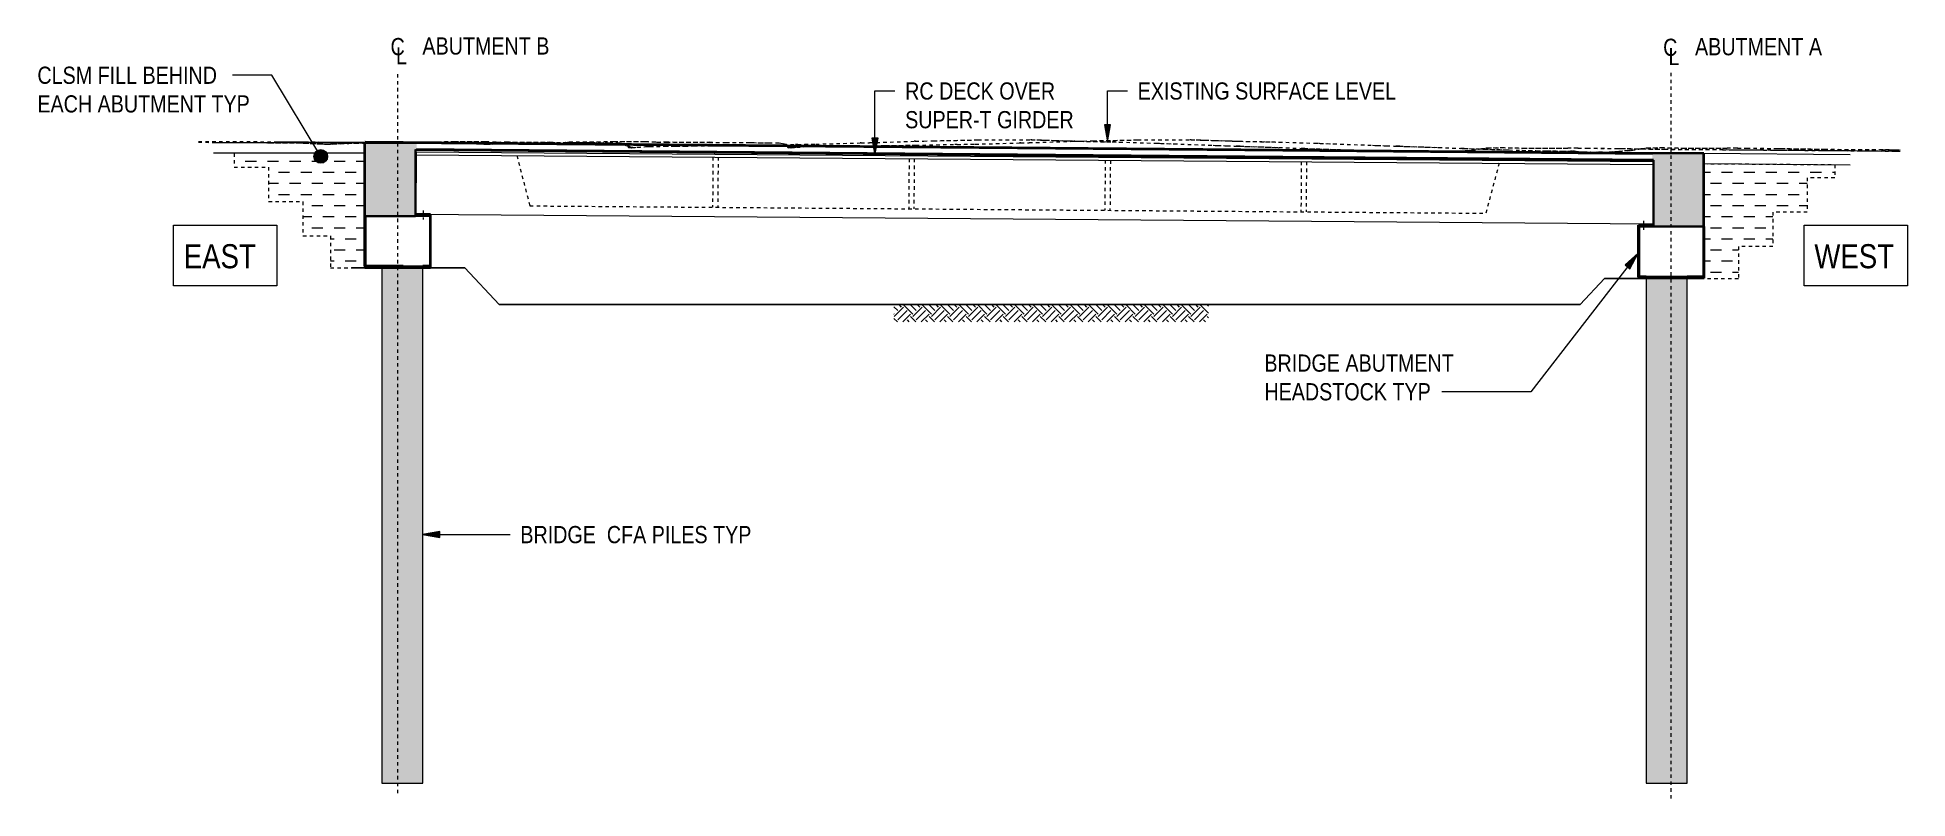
# Model space of a CAD drawing. Header units: metres. Extents: x -1160 to -900, y 3 to 561.
# Drawn here: x -954.5 to -900.1, y 3 to 25.1 of the extents above; entities that cross this region are included whole.
import ezdxf

# ---------------------------------------------------------------- set-up
doc = ezdxf.new("R2010")
doc.units = ezdxf.units.M
for name, pattern in [('Dash - Tight', [0.0045, 0.003, -0.0015]), ('JacobsCenter', [0.015, 0.009, -0.0015, 0.003, -0.0015]), ('JacobsDash', [0.0045, 0.003, -0.0015])]:
    doc.linetypes.add(name, pattern=pattern)
for name, color, linetype, lineweight in [('A-ANNO-NOTE', 7, 'Continuous', 9), ('A-DETL', 7, 'Continuous', 13), ('A-DETL-GENF', 7, 'Continuous', 9), ('A-FLOR', 7, 'Continuous', 40), ('G-ANNO-TEXT', 7, 'Continuous', 9), ('S-BEAM', 7, 'Continuous', 40)]:
    doc.layers.add(name, color=color, linetype=linetype, lineweight=lineweight)
doc.styles.add('Arial Narrow', font='ARIALN.TTF', dxfattribs={"height": 0.5})
doc.styles.add('Arial Narrow_2', font='ARIALN.TTF', dxfattribs={"height": 0.7})
pattern_1 = [(0, (-925.52495, 10.849), (0.32258, 0.32258), [0.32258, -0.32258])]

msp = doc.modelspace()

# ---------------------------------------------------------------- texts
at = {"layer": 'A-ANNO-NOTE', "char_height": 0.5, "attachment_point": 1, "style": 'Arial Narrow', "bg_fill": 3, "box_fill_scale": 1, "bg_fill_color": 256, "bg_fill_true_color": 13158600, "bg_fill_transparency": 0}
for s, insert in [('ABUTMENT B', (-943.279, 25.091)), ('ABUTMENT A', (-906.293, 25.071))]:
    msp.add_mtext(s, dxfattribs=dict(at, insert=insert))
at = {"layer": 'G-ANNO-TEXT', "char_height": 0.5, "attachment_point": 1, "style": 'Arial Narrow', "bg_fill": 3, "box_fill_scale": 1, "bg_fill_color": 256, "bg_fill_true_color": 13158600, "bg_fill_transparency": 0}
for s, insert in [('CLSM FILL BEHIND ', (-954.469, 24.241)), ('EACH ABUTMENT TYP', (-954.469, 23.408)), ('RC DECK OVER', (-929.25, 23.783)), ('EXISTING SURFACE LEVEL', (-922.492, 23.783)), ('SUPER-T GIRDER', (-929.25, 22.949)), ('BRIDGE ABUTMENT ', (-918.809, 15.873)), ('HEADSTOCK TYP', (-918.809, 15.04)), ('BRIDGE  CFA PILES TYP', (-940.433, 10.887))]:
    msp.add_mtext(s, dxfattribs=dict(at, insert=insert))

# ---------------------------------------------------------------- blocks, each defined once
blk = doc.blocks.new('T2DPAA-T2D-PWA-SU-M3D-000101_dwg-40820706-DRG-2873033 - SECTION-STAGE 5')
at = {"color": 9, "linetype": 'Dash - Tight', "lineweight": 18, "true_color": 0xc0c0c0}
for p, q in [((-349.786, 22.044), (-348.498, 22.037)), ((-349.786, 22.042), (-347.745, 22.03)), ((-348.498, 22.037), (-347.111, 22.026)), ((-348.498, 22.037), (-347.745, 22.03)), ((-347.745, 22.03), (-346.835, 22.023)), ((-347.111, 22.026), (-346.841, 22.024)), ((-346.841, 22.024), (-346.815, 22.023)), ((-346.841, 22.024), (-346.835, 22.023)), ((-346.835, 22.023), (-346.746, 22.02)), ((-346.815, 22.023), (-346.679, 22.018)), ((-346.746, 22.02), (-346.231, 21.996)), ((-346.746, 22.02), (-346.679, 22.018)), ((-346.679, 22.018), (-346.177, 21.995)), ((-346.231, 21.996), (-346.116, 21.987)), ((-346.231, 21.996), (-346.177, 21.995)), ((-346.177, 21.995), (-346.065, 21.986)), ((-346.116, 21.987), (-345.95, 21.994)), ((-346.116, 21.987), (-346.049, 21.984)), ((-346.065, 21.986), (-346.049, 21.984)), ((-346.049, 21.984), (-345.888, 21.991)), ((-345.95, 21.994), (-345.483, 22.012)), ((-345.95, 21.994), (-345.863, 21.993)), ((-345.888, 21.991), (-345.863, 21.993)), ((-345.863, 21.993), (-345.416, 22.01)), ((-345.483, 22.012), (-344.95, 22.024)), ((-345.483, 22.012), (-345.416, 22.01)), ((-345.416, 22.01), (-344.95, 22.02)), ((-344.749, 22.028), (-344.386, 22.036)), ((-344.566, 22.028), (-344.366, 22.032)), ((-344.386, 22.036), (-344.007, 22.036)), ((-344.386, 22.036), (-344.366, 22.032)), ((-344.366, 22.032), (-344.003, 22.033)), ((-344.007, 22.036), (-343.748, 22.038)), ((-344.003, 22.033), (-344.007, 22.036)), ((-344.003, 22.033), (-343.756, 22.035)), ((-343.748, 22.038), (-343.756, 22.035)), ((-343.742, 22.037), (-343.756, 22.035)), ((-343.748, 22.038), (-343.646, 22.057)), ((-343.742, 22.037), (-343.645, 22.055)), ((-343.646, 22.057), (-343.235, 22.052)), ((-343.645, 22.055), (-343.646, 22.057)), ((-343.645, 22.055), (-343.256, 22.05)), ((-343.256, 22.05), (-342.446, 22.063)), ((-343.256, 22.05), (-343.235, 22.052)), ((-343.235, 22.052), (-342.381, 22.066)), ((-342.446, 22.063), (-342.335, 22.065)), ((-342.381, 22.066), (-341.436, 22.064)), ((-342.381, 22.066), (-342.335, 22.065)), ((-342.335, 22.065), (-341.444, 22.064)), ((-341.444, 22.064), (-341.132, 22.051)), ((-341.444, 22.064), (-341.436, 22.064)), ((-341.436, 22.064), (-341.106, 22.05)), ((-341.132, 22.051), (-341.088, 22.049)), ((-341.106, 22.05), (-340.85, 22.052)), ((-341.106, 22.05), (-341.088, 22.049)), ((-341.088, 22.049), (-340.842, 22.05)), ((-340.85, 22.052), (-339.584, 22.041)), ((-340.85, 22.052), (-340.813, 22.05)), ((-340.842, 22.05), (-340.813, 22.05)), ((-340.813, 22.05), (-339.602, 22.04)), ((-339.584, 22.041), (-339.602, 22.04)), ((-339.578, 22.04), (-339.602, 22.04)), ((-339.584, 22.041), (-339.384, 22.04)), ((-339.578, 22.04), (-339.387, 22.039)), ((-339.387, 22.039), (-339.384, 22.04)), ((-339.387, 22.039), (-339.124, 22.038)), ((-339.384, 22.04), (-339.107, 22.038)), ((-339.124, 22.038), (-339.091, 22.037)), ((-339.107, 22.038), (-338.37, 22.033)), ((-339.107, 22.038), (-339.091, 22.037)), ((-339.091, 22.037), (-338.4, 22.032)), ((-338.4, 22.032), (-338.301, 22.031)), ((-338.37, 22.033), (-337.845, 22.024)), ((-338.37, 22.033), (-338.301, 22.031)), ((-338.301, 22.031), (-337.856, 22.024)), ((-337.856, 22.024), (-337.607, 22.024)), ((-337.856, 22.024), (-337.845, 22.024)), ((-337.845, 22.024), (-337.551, 22.024)), ((-337.607, 22.024), (-337.543, 22.024)), ((-337.551, 22.024), (-337.347, 21.983)), ((-337.551, 22.024), (-337.543, 22.024)), ((-337.543, 22.024), (-337.432, 22.001)), ((-337.432, 22.001), (-337.426, 21.997)), ((-337.432, 22.001), (-337.347, 21.983)), ((-337.426, 21.997), (-337.3, 21.901)), ((-337.347, 21.983), (-337.336, 21.974)), ((-337.336, 21.974), (-337.283, 21.935)), ((-337.336, 21.974), (-337.3, 21.901)), ((-337.3, 21.901), (-337.291, 21.894)), ((-337.291, 21.894), (-337.283, 21.935)), ((-337.291, 21.894), (-337.276, 21.885)), ((-337.283, 21.935), (-337.2, 21.885)), ((-337.166, 21.892), (-337.276, 21.885)), ((-337.2, 21.885), (-337.276, 21.885)), ((-337.2, 21.885), (-337.039, 21.896)), ((-337.166, 21.892), (-337.036, 21.901)), ((-337.039, 21.896), (-336.741, 21.915)), ((-337.036, 21.901), (-337.039, 21.896)), ((-337.036, 21.901), (-336.794, 21.916)), ((-336.794, 21.916), (-336.743, 21.92)), ((-336.743, 21.92), (-336.668, 21.92)), ((-336.743, 21.92), (-336.697, 21.919)), ((-336.741, 21.915), (-336.697, 21.919)), ((-336.741, 21.915), (-336.702, 21.917)), ((-336.702, 21.917), (-336.68, 21.919)), ((-336.697, 21.919), (-336.702, 21.917)), ((-336.697, 21.919), (-336.668, 21.92)), ((-336.697, 21.919), (-336.68, 21.919)), ((-336.68, 21.919), (-336.252, 21.926)), ((-336.668, 21.92), (-336.225, 21.927)), ((-336.252, 21.926), (-335.916, 21.927)), ((-336.252, 21.926), (-336.225, 21.927)), ((-336.225, 21.927), (-335.9, 21.928)), ((-335.916, 21.927), (-335.661, 21.928)), ((-335.916, 21.927), (-335.9, 21.928)), ((-335.9, 21.928), (-335.652, 21.929)), ((-335.661, 21.928), (-335.38, 21.935)), ((-335.661, 21.928), (-335.652, 21.929)), ((-335.652, 21.929), (-335.38, 21.936)), ((-335.38, 21.936), (-334.506, 21.945)), ((-335.38, 21.935), (-334.479, 21.944)), ((-335.38, 21.936), (-335.38, 21.935)), ((-334.506, 21.945), (-334.435, 21.945)), ((-334.479, 21.944), (-333.58, 21.958)), ((-334.479, 21.944), (-334.435, 21.945)), ((-334.435, 21.945), (-333.58, 21.958)), ((-333.58, 21.958), (-332.438, 21.979)), ((-333.58, 21.958), (-332.38, 21.979)), ((-333.58, 21.958), (-333.58, 21.958)), ((-332.37, 21.98), (-332.438, 21.979)), ((-332.38, 21.979), (-332.438, 21.979)), ((-332.38, 21.979), (-331.846, 21.987)), ((-332.37, 21.98), (-331.846, 21.987)), ((-331.846, 21.987), (-330.532, 22.023)), ((-331.846, 21.987), (-330.558, 22.022)), ((-331.846, 21.987), (-331.846, 21.987)), ((-330.527, 22.023), (-330.558, 22.022)), ((-330.532, 22.023), (-330.558, 22.022)), ((-330.532, 22.023), (-330.284, 22.03)), ((-330.527, 22.023), (-330.284, 22.031)), ((-330.284, 22.03), (-328.957, 22.072)), ((-330.284, 22.031), (-328.984, 22.071)), ((-330.284, 22.031), (-330.284, 22.03)), ((-328.952, 22.072), (-328.984, 22.071)), ((-328.957, 22.072), (-328.984, 22.071)), ((-328.957, 22.072), (-328.707, 22.079)), ((-328.952, 22.072), (-328.707, 22.079)), ((-328.707, 22.079), (-328.45, 22.085)), ((-328.707, 22.079), (-328.445, 22.084)), ((-328.707, 22.079), (-328.707, 22.079)), ((-328.45, 22.085), (-328.417, 22.085)), ((-328.445, 22.084), (-327.129, 22.111)), ((-328.445, 22.084), (-328.417, 22.085)), ((-328.417, 22.085), (-327.129, 22.112)), ((-327.129, 22.112), (-325.607, 22.111)), ((-327.129, 22.112), (-327.129, 22.111)), ((-327.129, 22.111), (-325.574, 22.111)), ((-325.569, 22.111), (-325.607, 22.111)), ((-325.574, 22.111), (-325.607, 22.111)), ((-325.574, 22.111), (-325.424, 22.11)), ((-325.569, 22.111), (-325.423, 22.11)), ((-325.424, 22.11), (-325.41, 22.11)), ((-325.423, 22.11), (-325.424, 22.11)), ((-325.423, 22.11), (-325.409, 22.11)), ((-325.41, 22.11), (-325.371, 22.109)), ((-325.41, 22.11), (-325.405, 22.11)), ((-325.409, 22.11), (-325.405, 22.11)), ((-325.405, 22.11), (-325.368, 22.109)), ((-325.371, 22.109), (-325.312, 22.108)), ((-325.371, 22.109), (-325.358, 22.109)), ((-325.368, 22.109), (-325.358, 22.109)), ((-325.358, 22.109), (-325.301, 22.109)), ((-325.312, 22.108), (-325.206, 22.106)), ((-325.312, 22.108), (-325.285, 22.108)), ((-325.301, 22.109), (-325.285, 22.108)), ((-325.285, 22.108), (-325.184, 22.106)), ((-325.206, 22.106), (-324.984, 22.098)), ((-325.206, 22.106), (-325.155, 22.105)), ((-325.184, 22.106), (-325.155, 22.105)), ((-325.155, 22.105), (-324.949, 22.098)), ((-324.984, 22.098), (-324.159, 22.071)), ((-324.984, 22.098), (-324.882, 22.096)), ((-324.949, 22.098), (-324.882, 22.096)), ((-324.882, 22.096), (-324.183, 22.073)), ((-324.183, 22.073), (-323.518, 22.06)), ((-324.183, 22.073), (-324.159, 22.071)), ((-324.159, 22.071), (-323.373, 22.056)), ((-323.518, 22.06), (-323.401, 22.057)), ((-323.518, 22.06), (-323.373, 22.056)), ((-323.401, 22.057), (-323.214, 22.052)), ((-323.373, 22.056), (-323.235, 22.053)), ((-323.235, 22.053), (-323.021, 22.047)), ((-323.235, 22.053), (-323.214, 22.052)), ((-323.214, 22.052), (-323.021, 22.047)), ((-323.021, 22.047), (-321.967, 22.015)), ((-323.021, 22.047), (-321.857, 22.012)), ((-323.021, 22.047), (-323.021, 22.047)), ((-321.967, 22.015), (-321.823, 22.011)), ((-321.857, 22.012), (-321.438, 21.997)), ((-321.857, 22.012), (-321.823, 22.011)), ((-321.823, 22.011), (-321.437, 21.997)), ((-321.438, 21.997), (-320.199, 21.951)), ((-321.437, 21.997), (-321.438, 21.997)), ((-321.437, 21.997), (-320.299, 21.956)), ((-320.299, 21.956), (-320.162, 21.951)), ((-320.199, 21.951), (-319.894, 21.94)), ((-320.199, 21.951), (-320.162, 21.951)), ((-320.162, 21.951), (-319.894, 21.94)), ((-319.894, 21.94), (-319.626, 21.932)), ((-319.894, 21.94), (-319.589, 21.93)), ((-319.894, 21.94), (-319.894, 21.94)), ((-319.511, 21.928), (-319.626, 21.932)), ((-319.589, 21.93), (-319.626, 21.932)), ((-319.589, 21.93), (-318.382, 21.891)), ((-319.511, 21.928), (-318.382, 21.891)), ((-318.382, 21.891), (-317.745, 21.865)), ((-318.382, 21.891), (-317.701, 21.863)), ((-318.382, 21.891), (-318.382, 21.891)), ((-317.634, 21.862), (-317.745, 21.865)), ((-317.701, 21.863), (-317.745, 21.865)), ((-317.701, 21.863), (-316.329, 21.819)), ((-317.634, 21.862), (-316.329, 21.82)), ((-316.329, 21.82), (-315.962, 21.808)), ((-316.329, 21.82), (-316.329, 21.819)), ((-316.329, 21.819), (-315.943, 21.806)), ((-315.962, 21.808), (-315.778, 21.807)), ((-315.962, 21.808), (-315.943, 21.806)), ((-315.943, 21.806), (-315.749, 21.805)), ((-315.778, 21.807), (-315.559, 21.799)), ((-315.778, 21.807), (-315.749, 21.805)), ((-315.749, 21.805), (-315.519, 21.797)), ((-315.559, 21.799), (-315.267, 21.794)), ((-315.559, 21.799), (-315.519, 21.797)), ((-315.519, 21.797), (-315.212, 21.792)), ((-315.267, 21.794), (-314.836, 21.788)), ((-315.267, 21.794), (-315.212, 21.792)), ((-315.212, 21.792), (-314.76, 21.785)), ((-314.836, 21.788), (-314.634, 21.784)), ((-314.836, 21.788), (-314.76, 21.785)), ((-314.76, 21.785), (-314.547, 21.781)), ((-314.634, 21.784), (-314.516, 21.781)), ((-314.492, 21.782), (-314.547, 21.781)), ((-314.547, 21.781), (-314.516, 21.781)), ((-314.516, 21.781), (-314.469, 21.782)), ((-314.492, 21.782), (-314.433, 21.783)), ((-314.412, 21.778), (-314.492, 21.782)), ((-314.433, 21.783), (-314.469, 21.782)), ((-314.433, 21.783), (-314.387, 21.78)), ((-314.412, 21.778), (-314.387, 21.78)), ((-314.412, 21.778), (-314.295, 21.769)), ((-314.387, 21.78), (-314.318, 21.775)), ((-314.318, 21.775), (-314.231, 21.769)), ((-314.295, 21.769), (-314.221, 21.769)), ((-314.295, 21.769), (-314.231, 21.769)), ((-314.231, 21.769), (-314.215, 21.769)), ((-314.221, 21.769), (-314.161, 21.766)), ((-314.221, 21.769), (-314.215, 21.769)), ((-314.215, 21.769), (-314.201, 21.768)), ((-314.201, 21.768), (-314.159, 21.768)), ((-314.201, 21.768), (-314.161, 21.766)), ((-314.161, 21.766), (-313.978, 21.763)), ((-314.159, 21.768), (-313.968, 21.764)), ((-313.978, 21.763), (-313.968, 21.764)), ((-313.978, 21.763), (-313.758, 21.751)), ((-313.968, 21.764), (-313.789, 21.754)), ((-313.688, 21.749), (-313.789, 21.754)), ((-313.632, 21.752), (-313.758, 21.751)), ((-313.688, 21.749), (-313.758, 21.751)), ((-313.609, 21.75), (-313.688, 21.749)), ((-313.632, 21.752), (-313.629, 21.752)), ((-313.632, 21.752), (-313.622, 21.752)), ((-313.629, 21.752), (-313.622, 21.752)), ((-313.622, 21.752), (-313.629, 21.752)), ((-313.622, 21.752), (-313.618, 21.753)), ((-313.622, 21.752), (-313.618, 21.753)), ((-313.622, 21.752), (-313.604, 21.75)), ((-313.622, 21.752), (-313.622, 21.752)), ((-313.622, 21.752), (-313.553, 21.752)), ((-313.618, 21.753), (-313.258, 21.776)), ((-313.609, 21.75), (-313.604, 21.75)), ((-313.604, 21.75), (-313.553, 21.752)), ((-313.553, 21.752), (-313.545, 21.752)), ((-313.545, 21.752), (-313.26, 21.77)), ((-313.26, 21.77), (-313.157, 21.778)), ((-313.26, 21.77), (-313.258, 21.776)), ((-313.258, 21.776), (-313.127, 21.785)), ((-313.157, 21.778), (-312.978, 21.791)), ((-313.157, 21.778), (-313.127, 21.785)), ((-313.127, 21.785), (-312.9, 21.801)), ((-312.9, 21.801), (-312.978, 21.791)), ((-312.903, 21.796), (-312.978, 21.791)), ((-312.903, 21.796), (-312.78, 21.804)), ((-312.9, 21.801), (-312.761, 21.811)), ((-312.78, 21.804), (-312.563, 21.843)), ((-312.78, 21.804), (-312.761, 21.811)), ((-312.761, 21.811), (-312.517, 21.854)), ((-312.563, 21.843), (-312.517, 21.854)), ((-312.563, 21.843), (-312.539, 21.848)), ((-312.539, 21.848), (-312.483, 21.859)), ((-312.517, 21.854), (-312.49, 21.86)), ((-312.49, 21.86), (-312.36, 21.878)), ((-312.49, 21.86), (-312.483, 21.859)), ((-312.483, 21.859), (-312.363, 21.876)), ((-312.363, 21.876), (-312.36, 21.878)), ((-312.363, 21.876), (-312.362, 21.876)), ((-312.362, 21.876), (-312.336, 21.876)), ((-312.36, 21.878), (-312.359, 21.878)), ((-312.359, 21.878), (-312.358, 21.878)), ((-312.359, 21.878), (-312.336, 21.876)), ((-312.358, 21.878), (-311.926, 21.889)), ((-312.358, 21.878), (-312.309, 21.876)), ((-312.336, 21.876), (-312.334, 21.876)), ((-312.334, 21.876), (-312.309, 21.876)), ((-312.309, 21.876), (-311.902, 21.887)), ((-311.926, 21.889), (-311.328, 21.875)), ((-311.926, 21.889), (-311.902, 21.887)), ((-311.902, 21.887), (-311.34, 21.873)), ((-311.34, 21.873), (-311.268, 21.872)), ((-311.328, 21.875), (-309.957, 21.87)), ((-311.328, 21.875), (-311.268, 21.872)), ((-311.268, 21.872), (-309.993, 21.867)), ((-309.957, 21.87), (-309.993, 21.867)), ((-309.961, 21.867), (-309.993, 21.867)), ((-309.718, 21.87), (-309.961, 21.867)), ((-309.696, 21.873), (-309.957, 21.87)), ((-309.696, 21.873), (-309.718, 21.87)), ((-309.689, 21.87), (-309.718, 21.87)), ((-309.696, 21.873), (-309.428, 21.871)), ((-309.689, 21.87), (-309.434, 21.868)), ((-309.434, 21.868), (-309.428, 21.871)), ((-309.434, 21.868), (-308.519, 21.86)), ((-309.428, 21.871), (-308.464, 21.862)), ((-308.519, 21.86), (-308.413, 21.859)), ((-308.464, 21.862), (-307.171, 21.84)), ((-308.464, 21.862), (-308.413, 21.859)), ((-308.413, 21.859), (-307.187, 21.838)), ((-307.187, 21.838), (-307.171, 21.84)), ((-307.187, 21.838), (-305.498, 21.827)), ((-307.171, 21.84), (-305.391, 21.828)), ((-305.498, 21.827), (-305.302, 21.825)), ((-305.391, 21.828), (-301.877, 21.801)), ((-305.391, 21.828), (-305.302, 21.825)), ((-305.302, 21.825), (-301.968, 21.799)), ((-301.968, 21.799), (-301.877, 21.801)), ((-301.968, 21.799), (-300.33, 21.783)), ((-301.877, 21.801), (-300.33, 21.785))]:
    blk.add_line(p, q, dxfattribs=at)
blk = doc.blocks.new('T2DPAA-T2D-PWA-SU-M3D-000100_SurveySurface_rvt-3-DRG-2873033 - SECTION-STAGE 5')
at = {"color": 9, "linetype": 'Dash - Tight', "lineweight": 18, "true_color": 0xc0c0c0}
blk.add_blockref('T2DPAA-T2D-PWA-SU-M3D-000101_dwg-40820706-DRG-2873033 - SECTION-STAGE 5', (0, 0), dxfattribs=at)
blk = doc.blocks.new('T2DPAA-T2D-PWA-SU-M3D-000101_dwg-V2-DRG-2873033 - SECTION-STAGE 5')
at = {"color": 9, "linetype": 'Dash - Tight', "lineweight": 18, "true_color": 0xc0c0c0}
for p, q in [((-349.786, 22.069), (-347.493, 22.057)), ((-349.786, 22.068), (-343.115, 22.03)), ((-349.786, 22.068), (-347.493, 22.057)), ((-347.493, 22.057), (-343.869, 22.037)), ((-343.869, 22.037), (-342.474, 22.026)), ((-343.869, 22.037), (-343.115, 22.03)), ((-343.115, 22.03), (-342.2, 22.023)), ((-342.474, 22.026), (-342.206, 22.024)), ((-342.206, 22.024), (-342.18, 22.023)), ((-342.206, 22.024), (-342.2, 22.023)), ((-342.2, 22.023), (-342.11, 22.02)), ((-342.18, 22.023), (-342.043, 22.018)), ((-342.11, 22.02), (-341.595, 21.996)), ((-342.11, 22.02), (-342.043, 22.018)), ((-342.043, 22.018), (-341.541, 21.995)), ((-341.595, 21.996), (-341.481, 21.987)), ((-341.595, 21.996), (-341.541, 21.995)), ((-341.541, 21.995), (-341.43, 21.986)), ((-341.481, 21.987), (-341.315, 21.994)), ((-341.481, 21.987), (-341.413, 21.984)), ((-341.43, 21.986), (-341.413, 21.984)), ((-341.413, 21.984), (-341.253, 21.991)), ((-341.315, 21.994), (-340.847, 22.012)), ((-341.315, 21.994), (-341.227, 21.993)), ((-341.253, 21.991), (-341.227, 21.993)), ((-341.227, 21.993), (-340.78, 22.01)), ((-340.847, 22.012), (-339.751, 22.036)), ((-340.847, 22.012), (-340.78, 22.01)), ((-340.78, 22.01), (-339.731, 22.032)), ((-339.751, 22.036), (-339.372, 22.036)), ((-339.751, 22.036), (-339.731, 22.032)), ((-339.731, 22.032), (-339.368, 22.033)), ((-339.372, 22.036), (-339.113, 22.038)), ((-339.368, 22.033), (-339.372, 22.036)), ((-339.368, 22.033), (-339.121, 22.035)), ((-339.113, 22.038), (-339.121, 22.035)), ((-339.107, 22.037), (-339.121, 22.035)), ((-339.113, 22.038), (-339.011, 22.057)), ((-339.107, 22.037), (-339.01, 22.055)), ((-339.011, 22.057), (-338.6, 22.052)), ((-339.01, 22.055), (-339.011, 22.057)), ((-339.01, 22.055), (-338.621, 22.05)), ((-338.621, 22.05), (-337.811, 22.063)), ((-338.621, 22.05), (-338.6, 22.052)), ((-338.6, 22.052), (-337.745, 22.066)), ((-337.811, 22.063), (-337.7, 22.065)), ((-337.745, 22.066), (-336.801, 22.064)), ((-337.745, 22.066), (-337.7, 22.065)), ((-337.7, 22.065), (-336.81, 22.064)), ((-336.81, 22.064), (-336.497, 22.051)), ((-336.81, 22.064), (-336.801, 22.064)), ((-336.801, 22.064), (-336.47, 22.05)), ((-336.497, 22.051), (-336.453, 22.049)), ((-336.47, 22.05), (-336.215, 22.052)), ((-336.47, 22.05), (-336.453, 22.049)), ((-336.453, 22.049), (-336.207, 22.05)), ((-336.215, 22.052), (-334.949, 22.041)), ((-336.215, 22.052), (-336.178, 22.05)), ((-336.207, 22.05), (-336.178, 22.05)), ((-336.178, 22.05), (-334.967, 22.04)), ((-334.949, 22.041), (-334.967, 22.04)), ((-334.943, 22.04), (-334.967, 22.04)), ((-334.949, 22.041), (-334.749, 22.04)), ((-334.943, 22.04), (-334.752, 22.039)), ((-334.752, 22.039), (-334.749, 22.04)), ((-334.752, 22.039), (-334.489, 22.038)), ((-334.749, 22.04), (-334.472, 22.038)), ((-334.489, 22.038), (-334.456, 22.037)), ((-334.472, 22.038), (-333.734, 22.033)), ((-334.472, 22.038), (-334.456, 22.037)), ((-334.456, 22.037), (-333.765, 22.032)), ((-333.765, 22.032), (-333.666, 22.031)), ((-333.734, 22.033), (-333.21, 22.024)), ((-333.734, 22.033), (-333.666, 22.031)), ((-333.666, 22.031), (-333.221, 22.024)), ((-333.221, 22.024), (-332.972, 22.024)), ((-333.221, 22.024), (-333.21, 22.024)), ((-333.21, 22.024), (-332.916, 22.024)), ((-332.972, 22.024), (-332.908, 22.024)), ((-332.916, 22.024), (-332.712, 21.983)), ((-332.916, 22.024), (-332.908, 22.024)), ((-332.908, 22.024), (-332.797, 22.002)), ((-332.797, 22.002), (-332.791, 21.997)), ((-332.797, 22.002), (-332.712, 21.983)), ((-332.791, 21.997), (-332.665, 21.9)), ((-332.712, 21.983), (-332.701, 21.974)), ((-332.701, 21.974), (-332.648, 21.935)), ((-332.701, 21.974), (-332.665, 21.9)), ((-332.665, 21.9), (-332.656, 21.893)), ((-332.656, 21.893), (-332.648, 21.935)), ((-332.656, 21.893), (-332.642, 21.885)), ((-332.648, 21.935), (-332.566, 21.885)), ((-332.531, 21.892), (-332.642, 21.885)), ((-332.566, 21.885), (-332.642, 21.885)), ((-332.566, 21.885), (-332.404, 21.896)), ((-332.531, 21.892), (-332.401, 21.901)), ((-332.404, 21.896), (-332.105, 21.915)), ((-332.401, 21.901), (-332.404, 21.896)), ((-332.401, 21.901), (-332.158, 21.917)), ((-332.158, 21.917), (-332.108, 21.92)), ((-332.108, 21.92), (-332.033, 21.92)), ((-332.108, 21.92), (-332.062, 21.919)), ((-332.105, 21.915), (-332.062, 21.919)), ((-332.105, 21.915), (-332.067, 21.918)), ((-332.067, 21.918), (-332.045, 21.919)), ((-332.062, 21.919), (-332.067, 21.918)), ((-332.062, 21.919), (-332.033, 21.92)), ((-332.062, 21.919), (-332.045, 21.919)), ((-332.045, 21.919), (-331.617, 21.926)), ((-332.033, 21.92), (-331.59, 21.927)), ((-331.617, 21.926), (-331.281, 21.927)), ((-331.617, 21.926), (-331.59, 21.927)), ((-331.59, 21.927), (-331.265, 21.928)), ((-331.281, 21.927), (-331.026, 21.928)), ((-331.281, 21.927), (-331.265, 21.928)), ((-331.265, 21.928), (-331.017, 21.929)), ((-331.026, 21.928), (-330.745, 21.935)), ((-331.026, 21.928), (-331.017, 21.929)), ((-331.017, 21.929), (-330.745, 21.936)), ((-330.745, 21.936), (-329.871, 21.945)), ((-330.745, 21.935), (-329.843, 21.944)), ((-330.745, 21.936), (-330.745, 21.935)), ((-329.871, 21.945), (-329.8, 21.945)), ((-329.843, 21.944), (-328.945, 21.958)), ((-329.843, 21.944), (-329.8, 21.945)), ((-329.8, 21.945), (-328.945, 21.958)), ((-328.945, 21.958), (-327.804, 21.979)), ((-328.945, 21.958), (-327.746, 21.979)), ((-328.945, 21.958), (-328.945, 21.958)), ((-327.735, 21.98), (-327.804, 21.979)), ((-327.746, 21.979), (-327.804, 21.979)), ((-327.746, 21.979), (-327.211, 21.987)), ((-327.735, 21.98), (-327.211, 21.987)), ((-327.211, 21.987), (-325.897, 22.023)), ((-327.211, 21.987), (-325.924, 22.022)), ((-327.211, 21.987), (-327.211, 21.987)), ((-325.892, 22.023), (-325.924, 22.022)), ((-325.897, 22.023), (-325.924, 22.022)), ((-325.897, 22.023), (-325.649, 22.03)), ((-325.892, 22.023), (-325.649, 22.031)), ((-325.649, 22.03), (-324.322, 22.072)), ((-325.649, 22.031), (-324.349, 22.071)), ((-325.649, 22.031), (-325.649, 22.03)), ((-324.317, 22.072), (-324.349, 22.071)), ((-324.322, 22.072), (-324.349, 22.071)), ((-324.322, 22.072), (-324.072, 22.079)), ((-324.317, 22.072), (-324.072, 22.079)), ((-324.072, 22.079), (-323.815, 22.085)), ((-324.072, 22.079), (-323.81, 22.084)), ((-324.072, 22.079), (-324.072, 22.079)), ((-323.815, 22.085), (-323.781, 22.085)), ((-323.81, 22.084), (-322.494, 22.111)), ((-323.81, 22.084), (-323.781, 22.085)), ((-323.781, 22.085), (-322.494, 22.112)), ((-322.494, 22.112), (-320.972, 22.111)), ((-322.494, 22.112), (-322.494, 22.111)), ((-322.494, 22.111), (-320.939, 22.111)), ((-320.934, 22.111), (-320.972, 22.111)), ((-320.939, 22.111), (-320.972, 22.111)), ((-320.939, 22.111), (-320.789, 22.11)), ((-320.934, 22.111), (-320.788, 22.11)), ((-320.789, 22.11), (-320.775, 22.11)), ((-320.788, 22.11), (-320.789, 22.11)), ((-320.788, 22.11), (-320.774, 22.11)), ((-320.775, 22.11), (-320.736, 22.109)), ((-320.775, 22.11), (-320.77, 22.11)), ((-320.774, 22.11), (-320.77, 22.11)), ((-320.77, 22.11), (-320.733, 22.109)), ((-320.736, 22.109), (-320.677, 22.108)), ((-320.736, 22.109), (-320.722, 22.109)), ((-320.733, 22.109), (-320.722, 22.109)), ((-320.722, 22.109), (-320.666, 22.109)), ((-320.677, 22.108), (-320.571, 22.106)), ((-320.677, 22.108), (-320.65, 22.108)), ((-320.666, 22.109), (-320.65, 22.108)), ((-320.65, 22.108), (-320.549, 22.106)), ((-320.571, 22.106), (-320.349, 22.098)), ((-320.571, 22.106), (-320.52, 22.105)), ((-320.549, 22.106), (-320.52, 22.105)), ((-320.52, 22.105), (-320.314, 22.098)), ((-320.349, 22.098), (-319.524, 22.071)), ((-320.349, 22.098), (-320.246, 22.096)), ((-320.314, 22.098), (-320.246, 22.096)), ((-320.246, 22.096), (-319.548, 22.073)), ((-319.548, 22.073), (-318.884, 22.06)), ((-319.548, 22.073), (-319.524, 22.071)), ((-319.524, 22.071), (-318.739, 22.056)), ((-318.884, 22.06), (-318.766, 22.057)), ((-318.884, 22.06), (-318.739, 22.056)), ((-318.766, 22.057), (-318.579, 22.052)), ((-318.739, 22.056), (-318.6, 22.053)), ((-318.6, 22.053), (-318.386, 22.047)), ((-318.6, 22.053), (-318.579, 22.052)), ((-318.579, 22.052), (-318.386, 22.047)), ((-318.386, 22.047), (-317.332, 22.015)), ((-318.386, 22.047), (-317.221, 22.012)), ((-318.386, 22.047), (-318.386, 22.047)), ((-317.332, 22.015), (-317.187, 22.011)), ((-317.221, 22.012), (-316.803, 21.997)), ((-317.221, 22.012), (-317.187, 22.011)), ((-317.187, 22.011), (-316.802, 21.997)), ((-316.803, 21.997), (-315.564, 21.951)), ((-316.802, 21.997), (-316.803, 21.997)), ((-316.802, 21.997), (-315.664, 21.956)), ((-315.664, 21.956), (-315.527, 21.951)), ((-315.564, 21.951), (-315.259, 21.94)), ((-315.564, 21.951), (-315.527, 21.951)), ((-315.527, 21.951), (-315.259, 21.94)), ((-315.259, 21.94), (-314.991, 21.932)), ((-315.259, 21.94), (-314.954, 21.93)), ((-315.259, 21.94), (-315.259, 21.94)), ((-314.877, 21.928), (-314.991, 21.932)), ((-314.954, 21.93), (-314.991, 21.932)), ((-314.954, 21.93), (-313.747, 21.891)), ((-314.877, 21.928), (-313.747, 21.891)), ((-313.747, 21.891), (-313.11, 21.865)), ((-313.747, 21.891), (-313.067, 21.863)), ((-313.747, 21.891), (-313.747, 21.891)), ((-313, 21.862), (-313.11, 21.865)), ((-313.067, 21.863), (-313.11, 21.865)), ((-313.067, 21.863), (-311.694, 21.819)), ((-313, 21.862), (-311.694, 21.82)), ((-311.694, 21.82), (-311.327, 21.808)), ((-311.694, 21.82), (-311.694, 21.819)), ((-311.694, 21.819), (-311.308, 21.806)), ((-311.327, 21.808), (-311.143, 21.807)), ((-311.327, 21.808), (-311.308, 21.806)), ((-311.308, 21.806), (-311.115, 21.805)), ((-311.143, 21.807), (-310.924, 21.799)), ((-311.143, 21.807), (-311.115, 21.805)), ((-311.115, 21.805), (-310.884, 21.797)), ((-310.924, 21.799), (-310.632, 21.794)), ((-310.924, 21.799), (-310.884, 21.797)), ((-310.884, 21.797), (-310.577, 21.792)), ((-310.632, 21.794), (-310.202, 21.788)), ((-310.632, 21.794), (-310.577, 21.792)), ((-310.577, 21.792), (-310.125, 21.785)), ((-310.202, 21.788), (-309.999, 21.784)), ((-310.202, 21.788), (-310.125, 21.785)), ((-310.125, 21.785), (-309.912, 21.781)), ((-309.999, 21.784), (-309.881, 21.781)), ((-309.857, 21.782), (-309.912, 21.781)), ((-309.912, 21.781), (-309.881, 21.781)), ((-309.881, 21.781), (-309.833, 21.782)), ((-309.857, 21.782), (-309.798, 21.783)), ((-309.777, 21.778), (-309.857, 21.782)), ((-309.798, 21.783), (-309.833, 21.782)), ((-309.798, 21.783), (-309.752, 21.78)), ((-309.777, 21.778), (-309.752, 21.78)), ((-309.777, 21.778), (-309.659, 21.769)), ((-309.752, 21.78), (-309.683, 21.775)), ((-309.683, 21.775), (-309.596, 21.769)), ((-309.659, 21.769), (-309.586, 21.769)), ((-309.659, 21.769), (-309.596, 21.769)), ((-309.596, 21.769), (-309.58, 21.769)), ((-309.586, 21.769), (-309.526, 21.766)), ((-309.586, 21.769), (-309.58, 21.769)), ((-309.58, 21.769), (-309.566, 21.768)), ((-309.566, 21.768), (-309.525, 21.768)), ((-309.566, 21.768), (-309.526, 21.766)), ((-309.526, 21.766), (-309.343, 21.763)), ((-309.525, 21.768), (-309.333, 21.764)), ((-309.343, 21.763), (-309.333, 21.764)), ((-309.343, 21.763), (-309.123, 21.751)), ((-309.333, 21.764), (-309.153, 21.754)), ((-309.053, 21.749), (-309.153, 21.754)), ((-308.996, 21.752), (-309.123, 21.751)), ((-309.053, 21.749), (-309.123, 21.751)), ((-308.973, 21.749), (-309.053, 21.749)), ((-308.996, 21.752), (-308.993, 21.752)), ((-308.996, 21.752), (-308.987, 21.752)), ((-308.993, 21.752), (-308.987, 21.752)), ((-308.987, 21.752), (-308.993, 21.752)), ((-308.987, 21.752), (-308.984, 21.753)), ((-308.987, 21.752), (-308.984, 21.753)), ((-308.987, 21.752), (-308.969, 21.75)), ((-308.987, 21.752), (-308.987, 21.752)), ((-308.987, 21.752), (-308.918, 21.752)), ((-308.984, 21.753), (-308.623, 21.776)), ((-308.973, 21.749), (-308.969, 21.75)), ((-308.969, 21.75), (-308.918, 21.752)), ((-308.918, 21.752), (-308.91, 21.752)), ((-308.91, 21.752), (-308.625, 21.77)), ((-308.625, 21.77), (-308.522, 21.778)), ((-308.625, 21.77), (-308.623, 21.776)), ((-308.623, 21.776), (-308.493, 21.785)), ((-308.522, 21.778), (-308.343, 21.79)), ((-308.522, 21.778), (-308.493, 21.785)), ((-308.493, 21.785), (-308.266, 21.801)), ((-308.266, 21.801), (-308.343, 21.79)), ((-308.269, 21.796), (-308.343, 21.79)), ((-308.269, 21.796), (-308.145, 21.804)), ((-308.266, 21.801), (-308.126, 21.811)), ((-308.145, 21.804), (-307.928, 21.842)), ((-308.145, 21.804), (-308.126, 21.811)), ((-308.126, 21.811), (-307.882, 21.854)), ((-307.928, 21.842), (-307.882, 21.854)), ((-307.928, 21.842), (-307.904, 21.848)), ((-307.904, 21.848), (-307.848, 21.859)), ((-307.882, 21.854), (-307.855, 21.86)), ((-307.855, 21.86), (-307.725, 21.878)), ((-307.855, 21.86), (-307.848, 21.859)), ((-307.848, 21.859), (-307.728, 21.876)), ((-307.728, 21.876), (-307.725, 21.878)), ((-307.728, 21.876), (-307.727, 21.876)), ((-307.727, 21.876), (-307.7, 21.876)), ((-307.725, 21.878), (-307.724, 21.878)), ((-307.724, 21.878), (-307.722, 21.878)), ((-307.724, 21.878), (-307.7, 21.876)), ((-307.722, 21.878), (-307.291, 21.889)), ((-307.722, 21.878), (-307.674, 21.876)), ((-307.7, 21.876), (-307.699, 21.876)), ((-307.699, 21.876), (-307.674, 21.876)), ((-307.674, 21.876), (-307.267, 21.887)), ((-307.291, 21.889), (-306.693, 21.875)), ((-307.291, 21.889), (-307.267, 21.887)), ((-307.267, 21.887), (-306.704, 21.873)), ((-306.704, 21.873), (-306.633, 21.872)), ((-306.693, 21.875), (-305.322, 21.87)), ((-306.693, 21.875), (-306.633, 21.872)), ((-306.633, 21.872), (-305.359, 21.867)), ((-305.322, 21.87), (-305.359, 21.867)), ((-305.326, 21.867), (-305.359, 21.867)), ((-305.083, 21.87), (-305.326, 21.867)), ((-305.062, 21.873), (-305.322, 21.87)), ((-305.062, 21.873), (-305.083, 21.87)), ((-305.054, 21.87), (-305.083, 21.87)), ((-305.062, 21.873), (-304.794, 21.871)), ((-305.054, 21.87), (-304.799, 21.868)), ((-304.799, 21.868), (-304.794, 21.871)), ((-304.799, 21.868), (-303.884, 21.86)), ((-304.794, 21.871), (-303.828, 21.862)), ((-303.884, 21.86), (-303.778, 21.859)), ((-303.828, 21.862), (-302.536, 21.84)), ((-303.828, 21.862), (-303.778, 21.859)), ((-303.778, 21.859), (-302.552, 21.838)), ((-302.552, 21.838), (-302.536, 21.84)), ((-302.552, 21.838), (-300.862, 21.827)), ((-302.536, 21.84), (-300.755, 21.828)), ((-300.862, 21.827), (-300.666, 21.825)), ((-300.755, 21.828), (-300.33, 21.825)), ((-300.755, 21.828), (-300.666, 21.825)), ((-300.666, 21.825), (-300.33, 21.823))]:
    blk.add_line(p, q, dxfattribs=at)
blk = doc.blocks.new('T2DPAA-T2D-PWA-SU-M3D-000100_SurveySurface_rvt-4-DRG-2873033 - SECTION-STAGE 5')
at = {"color": 9, "linetype": 'Dash - Tight', "lineweight": 18, "true_color": 0xc0c0c0}
blk.add_blockref('T2DPAA-T2D-PWA-SU-M3D-000101_dwg-V2-DRG-2873033 - SECTION-STAGE 5', (0, 0), dxfattribs=at)
blk = doc.blocks.new('CS_Annot_Centreline Symbol1 - CS_Annot_Centreline Symbol-5070896-DRG-2873033 - SECTION-STAGE 5')
at = {"layer": 'A-ANNO-NOTE', "char_height": 0.5, "attachment_point": 1, "style": 'Arial Narrow'}
for s, insert, width in [('C  ', (-344.206, 25.073), 0.88186), ('L', (-344.05, 24.806), 0.38481)]:
    blk.add_mtext(s, dxfattribs=dict(at, insert=insert, width=width))

# ---------------------------------------------------------------- hatches: boundary and pattern name
at = {"layer": 'A-DETL-GENF', "true_color": 0xffffff}
for points in [[(-943.525, 19.898), (-943.477, 19.9), (-943.477, 21.828), (-943.447, 21.829), (-943.447, 22.028), (-944.95, 22.028), (-944.95, 19.898), (-944.943, 19.898)], [(-906.033, 19.591), (-906.033, 21.721), (-907.535, 21.719), (-907.535, 21.521), (-907.505, 21.521), (-907.504, 19.591), (-907.166, 19.591)], [(-943.482, 3.409), (-943.263, 3.409), (-943.263, 18.444), (-944.463, 18.444), (-944.463, 3.409)], [(-906.518, 3.409), (-906.518, 18.139), (-907.718, 18.139), (-907.718, 3.409), (-907.494, 3.409)]]:
    msp.add_hatch(color=7, dxfattribs=at).paths.add_polyline_path(points)
at = {"layer": 'A-DETL-GENF'}
h = msp.add_hatch(dxfattribs=at)
h.set_pattern_fill('FP_4', color=256, style=0, pattern_type=2)
h.set_pattern_definition(pattern_1)
h.paths.add_polyline_path([(-945.95, 18.394), (-944.95, 18.395), (-944.952, 21.73), (-948.75, 21.722), (-948.75, 21.318), (-947.75, 21.318), (-947.75, 20.318), (-946.75, 20.318), (-946.75, 19.318), (-945.95, 19.318), (-945.95, 18.44)])
h = msp.add_hatch(dxfattribs=at)
h.set_pattern_fill('FP_4', color=256, style=0, pattern_type=2)
h.set_pattern_definition(pattern_1)
h.paths.add_polyline_path([(-906.033, 18.069), (-905.033, 18.069), (-905.033, 19.012), (-904.033, 19.012), (-904.033, 20.012), (-903.033, 20.012), (-903.033, 21.012), (-902.233, 21.012), (-902.233, 21.391), (-906.033, 21.421), (-906.033, 18.088)])
at = {"layer": 'A-DETL-GENF', "true_color": 0xffffff}
h = msp.add_hatch(color=7, dxfattribs=at)
h.paths.add_polyline_path([(-944.95, 18.395), (-944.463, 18.395), (-944.463, 18.444), (-944.463, 18.445), (-944.95, 18.447), (-944.95, 18.395)])
h.paths.add_polyline_path([(-943.263, 18.395), (-943.045, 18.395), (-943.045, 18.44), (-943.263, 18.44)])
h = msp.add_hatch(color=7, dxfattribs=at)
h.paths.add_polyline_path([(-906.518, 18.088), (-906.033, 18.089), (-906.033, 18.127), (-906.518, 18.127)])
h.paths.add_polyline_path([(-907.718, 18.088), (-907.718, 18.134), (-907.937, 18.134), (-907.937, 18.088), (-907.93, 18.088)])
at = {"layer": 'A-DETL-GENF'}
h = msp.add_hatch(dxfattribs=at)
h.set_pattern_fill('FP_3', color=256, style=0, pattern_type=2)
h.set_pattern_definition([(315, (-925.52495, 10.849), (0.538815, 0), [0.381, -0.381]), (315, (-925.42395, 10.951), (0.538815, 0), [0.381, -0.381]), (315, (-925.32295, 11.052), (0.538815, 0), [0.381, -0.381]), (45, (-925.25595, 11.052), (0, 0.538815), [0.381, -0.381]), (45, (-925.15495, 10.951), (0, 0.538815), [0.381, -0.381]), (45, (-925.05395, 10.849), (0, 0.538815), [0.381, -0.381])])
h.paths.add_polyline_path([(-929.577, 16.822), (-920.435, 16.822), (-920.435, 17.322), (-929.577, 17.322)])
at = {"layer": 'G-ANNO-TEXT'}
for points in [[(-923.372, 22.051), (-923.284, 22.551), (-923.46, 22.551)], [(-930.126, 21.666), (-930.038, 22.166), (-930.214, 22.166)], [(-907.949, 18.817), (-908.325, 18.475), (-908.185, 18.367)], [(-943.277, 10.637), (-942.777, 10.548), (-942.777, 10.725)]]:
    msp.add_hatch(color=256, dxfattribs=at).paths.add_polyline_path(points)
h = msp.add_hatch(color=256, dxfattribs=at)
edge = h.paths.add_edge_path()
edge.add_arc((-946.233, 21.633), 0.2, 0, 360)
at = {"layer": 'S-BEAM', "lineweight": 5, "true_color": 0xc0c0c0}
for points in [[(-944.943, 18.447), (-944.943, 19.898), (-944.95, 19.898), (-944.95, 18.448)], [(-943.045, 19.94), (-943.054, 19.941), (-943.477, 19.942)], [(-907.93, 18.134), (-907.93, 19.635), (-907.938, 19.635), (-907.938, 18.135)], [(-907.505, 19.633), (-907.505, 19.634), (-907.93, 19.635)]]:
    msp.add_hatch(color=9, dxfattribs=at).paths.add_polyline_path(points)

# ---------------------------------------------------------------- linework, layer by layer
at = {"layer": 'A-DETL', "linetype": 'JacobsCenter', "lineweight": 15}
for p, q in [((-943.998, 3.122), (-943.998, 24.122)), ((-906.985, 2.962), (-906.985, 24.122))]:
    msp.add_line(p, q, dxfattribs=at)
at = {"layer": 'A-DETL', "color": 8, "lineweight": 15, "true_color": 0x808080}
for p, q in [((-944.95, 22.028), (-949.35, 22.028)), ((-944.95, 21.728), (-949.35, 21.728)), ((-906.033, 21.721), (-901.787, 21.687)), ((-906.033, 21.421), (-901.787, 21.387))]:
    msp.add_line(p, q, dxfattribs=at)
at = {"layer": 'A-DETL', "lineweight": 35}
for p, q in [((-943.447, 22.028), (-944.95, 22.028)), ((-944.95, 22.028), (-944.95, 19.898)), ((-943.477, 19.898), (-943.477, 21.828)), ((-907.535, 21.721), (-906.033, 21.721)), ((-907.505, 21.521), (-907.535, 21.521)), ((-907.505, 19.591), (-907.505, 21.521)), ((-906.033, 21.721), (-906.033, 19.591)), ((-944.95, 19.9), (-944.95, 18.395)), ((-944.95, 19.898), (-943.477, 19.898)), ((-943.045, 19.9), (-943.477, 19.9)), ((-943.045, 18.395), (-943.045, 19.9)), ((-907.937, 18.088), (-907.937, 19.593)), ((-907.937, 19.593), (-907.505, 19.593)), ((-906.033, 19.591), (-907.505, 19.591)), ((-906.032, 19.593), (-906.032, 18.088)), ((-944.95, 18.395), (-943.045, 18.395)), ((-906.032, 18.088), (-907.937, 18.088))]:
    msp.add_line(p, q, dxfattribs=at)
at = {"layer": 'A-DETL', "lineweight": 18}
for p, q in [((-943.477, 21.828), (-943.447, 21.828)), ((-943.459, 21.766), (-943.473, 19.951)), ((-943.459, 21.766), (-907.52, 21.488)), ((-943.46, 21.676), (-907.52, 21.398)), ((-907.52, 21.488), (-907.518, 19.673)), ((-943.473, 19.951), (-907.518, 19.673))]:
    msp.add_line(p, q, dxfattribs=at)
at = {"layer": 'A-DETL', "linetype": 'JacobsDash', "lineweight": 15}
for p, q in [((-944.95, 21.73), (-948.75, 21.722)), ((-948.75, 21.722), (-948.75, 21.318)), ((-948.75, 21.318), (-947.75, 21.318)), ((-947.75, 21.318), (-947.75, 20.318)), ((-906.033, 21.421), (-902.233, 21.391)), ((-902.233, 21.391), (-902.233, 21.012)), ((-902.233, 21.012), (-903.033, 21.012)), ((-903.033, 21.012), (-903.033, 20.012)), ((-947.75, 20.318), (-946.75, 20.318)), ((-946.75, 20.318), (-946.75, 19.318)), ((-903.033, 20.012), (-904.033, 20.012)), ((-904.033, 20.012), (-904.033, 19.012)), ((-946.75, 19.318), (-945.95, 19.318)), ((-945.95, 19.318), (-945.95, 18.394)), ((-904.033, 19.012), (-905.033, 19.012)), ((-905.033, 19.012), (-905.033, 18.069)), ((-945.95, 18.394), (-944.95, 18.394)), ((-905.033, 18.069), (-906.033, 18.069))]:
    msp.add_line(p, q, dxfattribs=at)
at = {"layer": 'A-DETL', "linetype": 'JacobsDash', "lineweight": 18}
for p, q in [((-940.536, 21.653), (-940.158, 20.194)), ((-934.835, 21.609), (-934.846, 20.153)), ((-934.685, 21.608), (-934.696, 20.152)), ((-929.135, 21.565), (-929.146, 20.109)), ((-928.985, 21.564), (-928.996, 20.108)), ((-923.435, 21.521), (-923.447, 20.065)), ((-923.285, 21.52), (-923.297, 20.064)), ((-917.736, 21.477), (-917.747, 20.021)), ((-917.586, 21.476), (-917.597, 20.02)), ((-911.985, 21.432), (-912.373, 19.979)), ((-940.158, 20.194), (-912.373, 19.979))]:
    msp.add_line(p, q, dxfattribs=at)
at = {"layer": 'A-DETL', "lineweight": 9}
for p, q in [((-944.95, 18.394), (-944.95, 19.898)), ((-906.033, 18.069), (-906.033, 19.591))]:
    msp.add_line(p, q, dxfattribs=at)
at = {"layer": 'A-DETL'}
for p, q in [((-943.318, 19.948), (-943.318, 19.898)), ((-943.193, 19.948), (-943.318, 19.948)), ((-943.318, 19.898), (-943.193, 19.898)), ((-943.193, 19.898), (-943.193, 19.948)), ((-907.854, 19.645), (-907.854, 19.595)), ((-907.729, 19.645), (-907.854, 19.645)), ((-907.854, 19.595), (-907.729, 19.595)), ((-907.729, 19.595), (-907.729, 19.645))]:
    msp.add_line(p, q, dxfattribs=at)
at = {"layer": 'A-DETL', "linetype": 'JacobsCenter'}
for p, q in [((-943.255, 20.058), (-943.255, 19.798)), ((-907.792, 19.755), (-907.792, 19.495))]:
    msp.add_line(p, q, dxfattribs=at)
at = {"layer": 'A-DETL', "lineweight": 25}
for p, q in [((-945.337, 18.394), (-942.044, 18.394)), ((-941.045, 17.322), (-942.044, 18.394)), ((-909.633, 17.322), (-908.923, 18.084)), ((-908.923, 18.084), (-906.437, 18.084)), ((-941.045, 17.322), (-909.633, 17.322))]:
    msp.add_line(p, q, dxfattribs=at)
at = {"layer": 'A-DETL', "lineweight": 15}
for p, q in [((-943.263, 18.444), (-944.463, 18.444)), ((-944.463, 18.444), (-944.463, 3.409)), ((-943.263, 3.409), (-943.263, 18.444)), ((-906.518, 18.139), (-907.718, 18.139)), ((-907.718, 18.139), (-907.718, 3.409)), ((-906.518, 3.409), (-906.518, 18.139)), ((-944.463, 3.409), (-943.263, 3.409)), ((-907.718, 3.409), (-906.518, 3.409))]:
    msp.add_line(p, q, dxfattribs=at)
at = {"layer": 'A-FLOR'}
for p, q in [((-944.952, 22.043), (-925.984, 21.88)), ((-944.952, 21.843), (-944.952, 22.043)), ((-944.943, 22.042), (-944.952, 22.043)), ((-944.943, 22.042), (-944.943, 22.028)), ((-926.153, 21.88), (-944.943, 22.042)), ((-925.984, 21.68), (-943.447, 21.83)), ((-943.447, 21.829), (-926.153, 21.68)), ((-918.375, 21.813), (-926.153, 21.88)), ((-925.984, 21.88), (-918.275, 21.813)), ((-907.535, 21.718), (-918.375, 21.813)), ((-918.275, 21.813), (-907.535, 21.719)), ((-926.153, 21.68), (-918.375, 21.613)), ((-918.275, 21.613), (-925.984, 21.68)), ((-918.375, 21.613), (-907.505, 21.518)), ((-907.505, 21.519), (-918.275, 21.613)), ((-906.033, 21.505), (-906.033, 21.705))]:
    msp.add_line(p, q, dxfattribs=at)
at = {"layer": 'A-FLOR', "lineweight": 15}
for p, q in [((-925.984, 21.88), (-926.153, 21.88)), ((-918.375, 21.813), (-918.275, 21.813)), ((-926.153, 21.68), (-925.984, 21.68)), ((-918.275, 21.613), (-918.375, 21.613))]:
    msp.add_line(p, q, dxfattribs=at)
at = {"layer": 'G-ANNO-TEXT'}
for p, q in [((-947.765, 23.991), (-948.798, 23.991)), ((-947.653, 23.991), (-947.765, 23.991)), ((-946.233, 21.633), (-947.653, 23.991)), ((-930.126, 23.533), (-929.55, 23.533)), ((-930.126, 21.666), (-930.126, 23.533)), ((-923.372, 23.533), (-922.792, 23.533)), ((-923.372, 22.051), (-923.372, 23.533)), ((-923.284, 22.551), (-923.46, 22.551)), ((-923.46, 22.551), (-923.372, 22.051)), ((-923.372, 22.051), (-923.284, 22.551)), ((-930.038, 22.166), (-930.214, 22.166)), ((-930.214, 22.166), (-930.126, 21.666)), ((-930.126, 21.666), (-930.038, 22.166)), ((-907.949, 18.817), (-911.061, 14.79)), ((-907.949, 18.817), (-908.325, 18.475)), ((-908.185, 18.367), (-907.949, 18.817)), ((-908.325, 18.475), (-908.185, 18.367)), ((-911.635, 14.79), (-913.654, 14.79)), ((-911.061, 14.79), (-911.635, 14.79)), ((-942.777, 10.725), (-943.277, 10.637)), ((-943.277, 10.637), (-942.777, 10.548)), ((-943.277, 10.637), (-940.733, 10.637)), ((-942.777, 10.548), (-942.777, 10.725))]:
    msp.add_line(p, q, dxfattribs=at)
at = {"layer": 'G-ANNO-TEXT', "lineweight": 18, "flags": 128}
for points in [[(-950.515, 19.632), (-947.506, 19.632), (-947.506, 17.868), (-950.515, 17.868)], [(-903.125, 19.632), (-900.116, 19.632), (-900.116, 17.868), (-903.125, 17.868)]]:
    msp.add_lwpolyline(points, close=True, dxfattribs=at)
at = {"layer": 'G-ANNO-TEXT'}
msp.add_circle((-946.233, 21.633), 0.2, dxfattribs=at)
at = {"layer": 'S-BEAM'}
for p, q in [((-944.952, 18.448), (-944.952, 21.839)), ((-906.033, 18.127), (-906.033, 21.518)), ((-944.943, 19.898), (-944.943, 18.447)), ((-943.477, 19.943), (-943.054, 19.941)), ((-943.045, 19.94), (-943.477, 19.942)), ((-943.054, 19.941), (-943.054, 18.441)), ((-943.054, 19.941), (-943.045, 19.94)), ((-943.045, 18.44), (-943.045, 19.94)), ((-907.938, 18.135), (-907.938, 19.636)), ((-907.938, 19.636), (-907.505, 19.634)), ((-907.938, 19.636), (-907.93, 19.635)), ((-907.505, 19.633), (-907.93, 19.635)), ((-907.93, 19.635), (-907.93, 18.134)), ((-906.041, 19.591), (-906.041, 18.128)), ((-943.839, 18.444), (-944.952, 18.448)), ((-944.952, 18.448), (-944.943, 18.447)), ((-944.943, 18.447), (-944.113, 18.444)), ((-943.054, 18.441), (-943.263, 18.442)), ((-943.263, 18.441), (-943.045, 18.44)), ((-943.045, 18.44), (-943.054, 18.441)), ((-907.718, 18.135), (-907.938, 18.135)), ((-907.93, 18.134), (-907.938, 18.135)), ((-907.93, 18.134), (-907.718, 18.134)), ((-906.041, 18.128), (-906.518, 18.13)), ((-906.518, 18.129), (-906.033, 18.127)), ((-906.033, 18.127), (-906.041, 18.128))]:
    msp.add_line(p, q, dxfattribs=at)

# ---------------------------------------------------------------- block references
at = {"lineweight": 5}
for name in ['T2DPAA-T2D-PWA-SU-M3D-000100_SurveySurface_rvt-3-DRG-2873033 - SECTION-STAGE 5', 'T2DPAA-T2D-PWA-SU-M3D-000100_SurveySurface_rvt-4-DRG-2873033 - SECTION-STAGE 5']:
    msp.add_blockref(name, (-600, 0), dxfattribs=at)
at = {"layer": 'A-ANNO-NOTE'}
for p in [(-600, 0), (-563.014, -0.02)]:
    msp.add_blockref('CS_Annot_Centreline Symbol1 - CS_Annot_Centreline Symbol-5070896-DRG-2873033 - SECTION-STAGE 5', p, dxfattribs=at)

msp.set_redraw_order([(e.dxf.handle, doc.entitydb.next_handle()) for e in msp.query("TEXT MTEXT ATTDEF DIMENSION ARC_DIMENSION")])  # texts and dimensions are drawn at this point

# ---------------------------------------------------------------- next in the draw order: texts
at = {"layer": 'G-ANNO-TEXT', "lineweight": 18, "char_height": 0.7, "attachment_point": 1, "style": 'Arial Narrow_2', "bg_fill": 3, "box_fill_scale": 1, "bg_fill_color": 256, "bg_fill_true_color": 13158600, "bg_fill_transparency": 0}
for s, insert in [('EAST', (-950.215, 19.08)), ('WEST', (-902.825, 19.08))]:
    msp.add_mtext(s, dxfattribs=dict(at, insert=insert))

doc.saveas('drawing.dxf')
